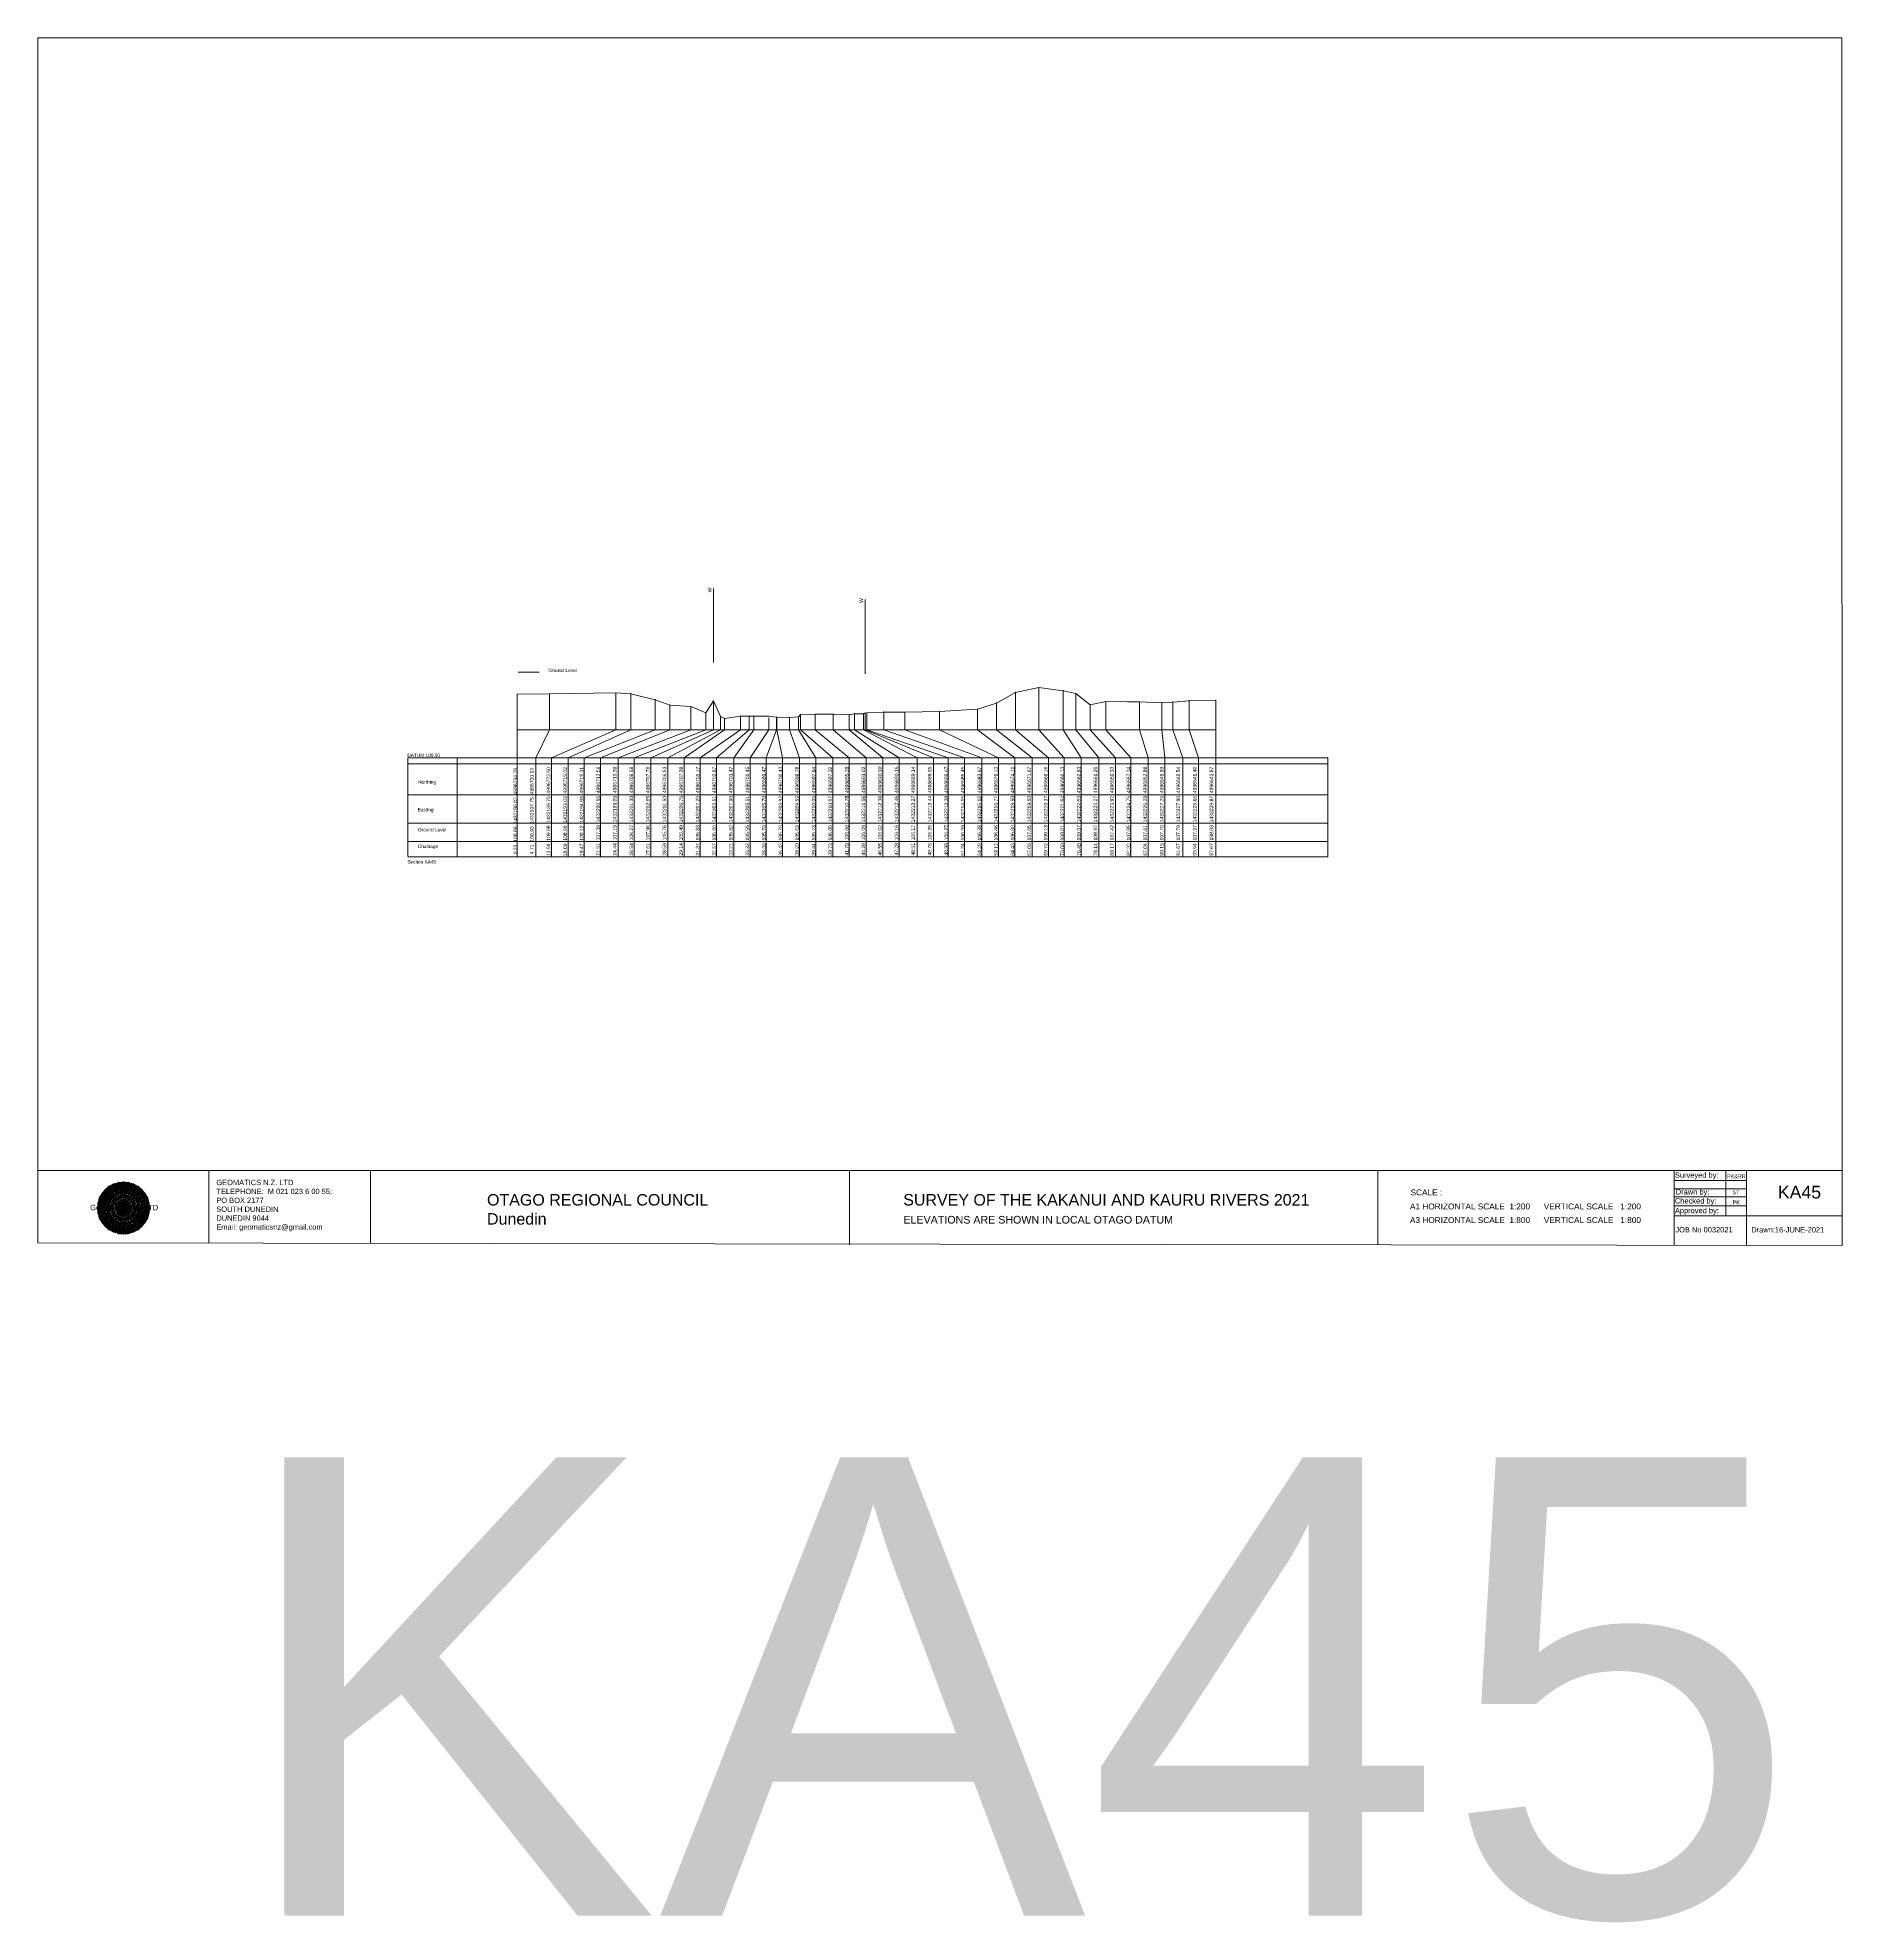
# Model space of a CAD drawing. Header units: millimetres. Extents: x -4102225 to 9709717, y -15023097 to 2258209.
# Drawn here: x 8933310 to 9185087, y -62503 to 200506 of the extents above; entities that cross this region are included whole.
import ezdxf

# ---------------------------------------------------------------- set-up
doc = ezdxf.new("R2010")
doc.units = ezdxf.units.MM
doc.header["$PDMODE"] = 35
doc.header["$PDSIZE"] = 20
doc.layers.get('0').update_dxf_attribs({"lineweight": 0})
doc.layers.add('geo', color=7, linetype='Continuous', lineweight=0)
doc.styles.get("Standard").update_dxf_attribs({"font": 'arial.ttf'})

# ---------------------------------------------------------------- blocks, each defined once
blk = doc.blocks.new('Geomatics_Circle_SPT')
at = {"layer": 'geo', "color": 2, "linetype": 'Continuous', "lineweight": 0}
for p, q in [((0, 25.2), (-25.2, 0)), ((-24.7, 4.9), (-4.9, 24.7)), ((-24.7, -4.9), (4.9, 24.7)), ((-9.7, 23.3), (-23.3, 9.6)), ((9.7, 23.3), (-23.3, -9.7)), ((-21, 14), (-14, 21)), ((-21, -14), (14, 21)), ((-14, 21), (21, -14)), ((23.3, -9.7), (-9.7, 23.3)), ((-4.9, 24.7), (24.7, -4.9)), ((25.2, 0), (0, 25.2)), ((4.9, 24.7), (24.7, 4.9)), ((23.3, 9.7), (9.7, 23.3)), ((14, 21), (21, 14)), ((4.9, -24.7), (-24.7, 4.9)), ((-24.7, 0), (0, -24.7)), ((-23.3, 9.7), (9.7, -23.3)), ((14, -21), (-21, 14)), ((0, 0), (-17.8, 17.8)), ((0, 0), (-17.8, -17.8)), ((21, 14), (-14, -21)), ((-9.7, -23.3), (23.3, 9.7)), ((24.7, 4.9), (-4.9, -24.7)), ((0, 0), (17.8, 17.8)), ((0, 0), (17.8, -17.8)), ((0, -24.8), (25.2, 0)), ((17.8, 18.1), (17.8, 18.1)), ((-4.9, -24.7), (-24.7, -4.9)), ((-23.3, -9.7), (-9.7, -23.3)), ((-14, -21), (-21, -14)), ((-17.8, -17.8), (-17.8, -17.8)), ((24.7, -4.9), (4.9, -24.7)), ((9.7, -23.3), (23.3, -9.7)), ((21, -14), (14, -21)), ((18.1, -17.8), (18.1, -17.8)), ((4.9, -24.7), (4.9, -24.7))]:
    blk.add_line(p, q, dxfattribs=at)
at = {"layer": 'geo', "color": 1, "linetype": 'Continuous', "lineweight": 0}
for p, q in [((-25.2, 0), (9.7, 23.3)), ((-25.2, 0), (-9.6, 23.3)), ((-4.9, 24.8), (-24.7, -4.9)), ((4.9, 24.7), (-24.7, 4.9)), ((14, 21), (-24.7, -4.9)), ((-14, 21), (-24.7, 4.9)), ((-23.3, 9.7), (0, 25.2)), ((-23.3, -9.6), (0, 25.2)), ((4.9, 24.8), (-21, -14)), ((-4.9, 24.7), (-21, 14)), ((14, 21), (-21, 14)), ((-14, 21), (-21, -14)), ((-17.8, 17.8), (9.7, 23.3)), ((-17.8, 17.8), (-9.6, 23.3)), ((-17.8, -17.8), (9.7, 23.3)), ((-17.8, -17.8), (-9.7, 23.3)), ((4.9, 24.7), (-14, 21)), ((-4.9, 24.7), (-14, -20.9)), ((0, 0), (-14, 21)), ((-14, 21), (-4.9, -24.7)), ((-14, 21), (-14, 21)), ((24.7, -4.9), (-14, 21)), ((21, 14), (-14, 21)), ((-9.8, 23.1), (-9.8, 23.1)), ((-9.7, 23.3), (0, 25.2)), ((-9.7, 23.3), (0, -25.2)), ((-9.7, -23.3), (0, 25.2)), ((-9.6, 23.3), (17.8, -17.8)), ((-9.6, 23.3), (25.2, 0)), ((-9.6, 23.3), (17.8, 17.8)), ((0, 0), (-4.9, 24.7)), ((-4.9, 24.7), (-4.9, 24.7)), ((21, -14), (-4.9, 24.7)), ((24.8, 4.9), (-4.9, 24.7)), ((14, 21), (-4.9, 24.7)), ((-0.2, 25.1), (-0.2, 25.1)), ((0, 25.2), (9.7, -23.3)), ((0, 25.2), (23.3, -9.7)), ((0, 25.2), (23.3, 9.7)), ((0, 25.2), (9.7, 23.3)), ((0, 0), (4.9, 24.7)), ((0, -25.2), (9.7, 23.3)), ((0, 0), (14, 21)), ((21, 14), (4.9, 24.8)), ((14, -21), (4.9, 24.7)), ((24.7, -4.9), (4.9, 24.7)), ((4.9, 24.7), (4.9, 24.7)), ((4.9, -24.7), (14, 21)), ((9.4, 23.3), (9.4, 23.3)), ((9.7, 23.3), (17.8, -17.8)), ((9.7, 23.3), (25.2, 0)), ((9.7, 23.3), (17.8, 17.9)), ((21, -14), (14, 21)), ((24.7, 4.9), (14, 21)), ((14, 21), (14, 21)), ((-25.2, 0), (23.3, 9.7)), ((-25.2, 0), (-23.3, 9.7)), ((-23.3, -9.7), (-25.2, 0)), ((-9.6, -23.3), (-25.2, 0)), ((9.7, -23.3), (-25.2, 0)), ((21, 14), (-24.7, 4.9)), ((-21, 14), (-24.7, -4.9)), ((0, 0), (-24.7, 4.9)), ((-24.7, 4.9), (-21, -14)), ((-24.7, 4.9), (-4.9, -24.7)), ((-24.7, 4.9), (14, -21)), ((-24.7, 4.9), (-24.7, 4.9)), ((0, 0), (-24.7, -4.9)), ((-23.3, -9.6), (17.8, 17.8)), ((-23.3, 9.7), (-17.8, 17.9)), ((-23.3, -9.6), (-17.8, 17.9)), ((-23.3, 9.7), (17.8, 17.8)), ((-17.8, -17.8), (-23.3, 9.7)), ((0, -25.2), (-23.3, 9.7)), ((-23.3, 9.7), (17.8, -17.8)), ((-23.3, 9.7), (25.2, 0)), ((-23.3, 9.4), (-23.3, 9.4)), ((-23.3, -9.7), (25.2, 0)), ((0, 0), (-21, 14)), ((-21, 14), (-14, -21)), ((-21, 14), (4.9, -24.7)), ((-21, 14), (-21, 14)), ((24.7, 4.9), (-21, 14)), ((0, 0), (-21, -14)), ((-17.9, 17.6), (-17.9, 17.6)), ((-9.7, -23.3), (-17.8, 17.8)), ((-17.8, 17.8), (9.7, -23.3)), ((-17.8, 17.8), (23.3, -9.6)), ((-17.8, 17.8), (23.3, 9.7)), ((-17.8, -17.8), (23.3, 9.7)), ((-14, -21), (24.7, 4.9)), ((0, 0), (-14, -21)), ((-9.6, -23.3), (17.8, 17.9)), ((25.2, 0), (-9.6, -23.3)), ((-4.9, -24.7), (21, 14)), ((0, 0), (-4.9, -24.7)), ((0, 0), (21, 14)), ((23.3, 9.7), (0, -25.2)), ((0, 0), (24.8, 4.9)), ((0, 0), (4.9, -24.7)), ((0, 0), (14, -21)), ((0, 0), (21, -14)), ((0, 0), (24.8, -4.9)), ((4.9, -24.7), (24.7, 4.9)), ((17.8, 17.8), (9.7, -23.3)), ((25.2, 0), (9.7, -23.3)), ((14, -21), (21, 14)), ((17.6, 17.9), (17.6, 17.9)), ((17.8, 17.8), (23.3, -9.7)), ((17.8, 17.8), (23.3, 9.7)), ((23.3, 9.7), (17.8, -17.8)), ((24.7, -4.9), (21, 14)), ((21, 14), (21, 14)), ((21, -14), (24.7, 4.9)), ((23.1, 9.8), (23.1, 9.8)), ((23.3, 9.7), (25.2, 0)), ((25.2, 0), (23.3, -9.6)), ((24.7, 4.9), (24.7, 4.9)), ((25.1, 0.2), (25.1, 0.2)), ((-25.2, 0), (23.3, -9.7)), ((-25.1, -0.2), (-25.1, -0.2)), ((-24.7, -4.9), (-24.7, -4.9)), ((-24.7, -4.9), (-14, -21)), ((-24.7, -4.9), (4.9, -24.7)), ((-24.7, -4.9), (21, -14)), ((-17.8, -17.8), (-23.3, -9.7)), ((0, -25.2), (-23.3, -9.6)), ((17.8, -17.8), (-23.3, -9.6)), ((-23.1, -9.8), (-23.1, -9.8)), ((-21, -14), (24.7, -4.9)), ((-21, -14), (-21, -14)), ((-21, -14), (-4.9, -24.7)), ((-21, -14), (14, -21)), ((23.3, -9.7), (-17.8, -17.8)), ((-9.6, -23.3), (-17.8, -17.8)), ((9.7, -23.3), (-17.8, -17.8)), ((-17.6, -17.9), (-17.6, -17.9)), ((-14, -21), (21, -14)), ((17.8, -17.8), (-9.7, -23.3)), ((-4.9, -24.7), (24.7, -4.9)), ((23.3, -9.6), (0, -25.2)), ((4.9, -24.7), (21, -14)), ((17.8, -17.8), (9.7, -23.3)), ((14, -21), (24.7, -4.9)), ((23.3, -9.6), (17.8, -17.8)), ((17.9, -17.6), (17.9, -17.6)), ((21, -14), (21, -14)), ((23.3, -9.4), (23.3, -9.4)), ((24.7, -4.9), (24.7, -4.9)), ((-14, -21), (-14, -21)), ((-14, -21), (4.9, -24.7)), ((0, -25.2), (-9.7, -23.3)), ((-9.4, -23.3), (-9.4, -23.3)), ((-4.9, -24.7), (14, -21)), ((-4.9, -24.7), (-4.9, -24.7)), ((9.7, -23.3), (0, -25.2)), ((0.2, -25.1), (0.2, -25.1)), ((4.9, -24.7), (4.9, -24.7)), ((9.8, -23.1), (9.8, -23.1)), ((14, -21), (14, -21))]:
    blk.add_line(p, q, dxfattribs=at)
at = {"layer": 'geo', "color": 114, "linetype": 'Continuous', "lineweight": 0}
for p, q in [((-24.7, 4.9), (14, 21)), ((9.7, 23.3), (-23.3, 9.7)), ((-20.9, 14), (4.9, 24.7)), ((0, 25.2), (-17.8, 17.8)), ((-14, 21), (-4.9, 24.7)), ((4.9, -24.7), (-14, 21)), ((0, 0), (-9.7, 23.3)), ((-4.9, 24.7), (14, -21)), ((17.8, -17.8), (0, 25.2)), ((0, 0), (9.7, 23.3)), ((4.9, 24.7), (21, -14)), ((23.3, -9.7), (9.7, 23.3)), ((14, 21), (24.7, -4.9)), ((17.9, 17.8), (-25.2, 0)), ((-24.7, -4.9), (21, 14)), ((-14, -21), (-24.7, 4.9)), ((0, 0), (-23.3, 9.7)), ((-23.3, 9.7), (-9.7, -23.3)), ((0, 0), (-23.3, -9.7)), ((-4.9, -24.7), (-21, 14)), ((24.8, 4.9), (-20.9, -14)), ((-17.8, 17.8), (0, -25.2)), ((0, 0), (-9.7, -23.3)), ((0, 0), (23.3, 9.7)), ((0, 0), (9.7, -23.3)), ((0, 0), (23.3, -9.7)), ((25.2, 0), (17.8, 17.8)), ((21, 14), (24.7, 4.9)), ((-25.2, 0), (-17.8, -17.8)), ((-21, -14), (-24.7, -4.9)), ((-17.8, -17.8), (25.2, 0)), ((24.8, -4.9), (-14, -21)), ((-9.6, -23.3), (23.3, -9.7)), ((21, -14), (-4.9, -24.8)), ((0, -25.2), (17.9, -17.8)), ((14, -21), (4.9, -24.8))]:
    blk.add_line(p, q, dxfattribs=at)
at = {"layer": 'geo', "color": 250, "linetype": 'Continuous', "lineweight": 0}
for p, q in [((-14, 21), (-14, 21)), ((14, 21), (-14, 21)), ((-14, 20.9), (-14, -21)), ((-9.7, 23.3), (9.7, 23.3)), ((-9.7, -23.3), (-9.7, 23.3)), ((-4.9, 24.7), (4.9, 24.7)), ((-4.9, 24.7), (-4.9, -24.7)), ((0, 0), (0, 25.2)), ((4.9, 24.7), (4.9, -24.7)), ((9.7, -23.3), (9.7, 23.3)), ((14, 21), (14, -21)), ((0, 0), (-25.2, 0)), ((24.7, 4.9), (-24.7, 4.9)), ((-24.7, 4.9), (-24.7, -4.9)), ((-23.3, 9.7), (23.3, 9.7)), ((-23.3, 9.7), (-23.3, 9.7)), ((-23.3, -9.7), (-23.3, 9.7)), ((21, 14), (-21, 14)), ((-21, 14), (-21, -14)), ((-17.8, 17.8), (17.8, 17.8)), ((-17.8, -17.8), (-17.8, 17.8)), ((0, 0), (0, -25.2)), ((0, 0), (25.2, 0)), ((17.8, -17.8), (17.8, 17.8)), ((21, 14), (21, 14)), ((21, -14), (21, 14)), ((23.3, 9.7), (23.3, -9.7)), ((24.7, 4.9), (24.7, 4.9)), ((24.7, -4.9), (24.7, 4.9)), ((-24.7, -4.9), (24.7, -4.9)), ((23.3, -9.7), (-23.3, -9.7)), ((-21, -14), (21, -14)), ((17.8, -17.8), (-17.8, -17.8)), ((-14, -21), (14, -21)), ((9.7, -23.3), (-9.7, -23.3)), ((-4.9, -24.7), (4.9, -24.7))]:
    blk.add_line(p, q, dxfattribs=at)
blk = doc.blocks.new('GeomaticsNZ TITLE BLOCK')
at = {"color": 7, "linetype": 'Continuous', "lineweight": 0}
for p, q in [((0, 94.9), (0, 1579.2)), ((0, 1579.2), (2363.4, 1579.2)), ((2363.4, 1579.2), (2364, 94.9)), ((2364, 94.9), (0, 94.9)), ((0, 94.9), (0, 0)), ((15.9, 94.9), (2364, 94.9)), ((224.3, 95.2), (224.3, -0.3)), ((2364, 94.9), (382.6, 94.9)), ((435.8, 95.2), (435.8, -0.7)), ((1063.4, 94.9), (1063.4, -2.4)), ((1755.4, 94.9), (1755.4, -2.6)), ((2143.9, 94.9), (2143.7, -3)), ((2143.9, 81.9), (2238.6, 81.7)), ((2211.5, 94.9), (2211.5, 36.1)), ((2238.6, 94.8), (2238.6, -3.2)), ((2364, -3.5), (2364, 94.9)), ((2143.6, 60.4), (2238.6, 60.4)), ((2143.9, 71), (2238.6, 71)), ((2143.8, 48.6), (2238.6, 48.6)), ((2143.8, 35.4), (2364, 35.3)), ((0, 0), (2364, -3.5))]:
    blk.add_line(p, q, dxfattribs=at)
at = {"color": 7, "linetype": 'Continuous', "lineweight": 0, "xscale": 1.36, "yscale": 1.36, "zscale": 1.36}
blk.add_blockref('Geomatics_Circle_SPT', (112.4, 45.7), dxfattribs=at)
at = {"color": 7, "linetype": 'Continuous', "lineweight": 0}
for s, p in [('PK&RR', (2213.2, 84.8)), ('ST', (2220.3, 63.6)), ('PK', (2220.4, 50.6))]:
    blk.add_text(s, height=5, dxfattribs=at).set_placement(p)
at = {"color": 7, "linetype": 'Continuous', "lineweight": 0, "attachment_point": 1}
for s, width, heights, insert, char_height in [('{\\C256;GEOMATICS N.Z. LTD                   \\PTELEPHONE:  M 021 023 6 00 55;\\PPO BOX 2177\\PSOUTH DUNEDIN\\PDUNEDIN 9044\\PEmail: geomaticsnz@gmail.com}', 3535.727, [94.7], (234, 82.7), 7), ('{\\C256;Surveyed by:}', 3535.727, [0], (2144.7, 92.4), 7), ('{\\C256;Geomatics N.Z. LTD                   }', 125.079, [15.8], (68.8, 49.9), 7), ('{\\C256;OTAGO REGIONAL COUNCIL\\PDunedin}', 3535.727, [0], (588.6, 64), 15), ('{\\C256;SURVEY OF THE KAKANUI AND KAURU RIVERS 2021}', 3535.727, [0], (1133.8, 64), 15), ('{\\C256;Checked by:}', 3535.727, [0], (2144.7, 58.6), 7), ('{\\C256;Drawn by:}', 3535.727, [0], (2145.8, 70.4), 7), ('{\\C256;ELEVATIONS ARE SHOWN IN LOCAL OTAGO DATUM}', 3535.727, [0], (1134.1, 35.4), 10), ('{\\C256;Approved by:}', 3535.727, [0], (2144.7, 45.9), 7), ('{\\C256;JOB No 0032021}', 3535.727, [0], (2145.3, 20.8), 7), ('{\\C256;Drawn:16-JUNE-2021}', 3535.727, [0], (2244.7, 20.7), 7)]:
    blk.add_mtext_dynamic_manual_height_columns(s, width=width, gutter_width=159, heights=heights, dxfattribs=dict(at, insert=insert, char_height=char_height))

msp = doc.modelspace()

# ---------------------------------------------------------------- linework, layer by layer
at = {"lineweight": 0}
for p, q in [((9027611.497, 113287.219), (9027611.497, 123645.857)), ((9048749.895, 111720.886), (9048749.895, 122079.524)), ((8984950.935, 100000), (8984950.935, 86302.518)), ((8984950.935, 100000), (9113326.062, 100000)), ((8991853.277, 100000), (8991853.277, 86175.74)), ((8984950.935, 99153.568), (9113326.062, 99153.568)), ((8984950.935, 94830.946), (9113326.062, 94830.946)), ((8984950.935, 90885.991), (9113326.062, 90885.991)), ((8984950.935, 88325.82), (9113326.062, 88325.82)), ((8984950.935, 86175.74), (9113326.062, 86175.74))]:
    msp.add_line(p, q, dxfattribs=at)
at = {"color": 1, "lineweight": 0}
msp.add_line((9000359.651, 111972.911), (9003266.382, 111972.911), dxfattribs=at)
for p, q in [((9000226.385, 108885), (9000226.385, 86175.74)), ((9004712.712, 108925), (9004712.712, 103901.562)), ((9013984.841, 109075), (9013984.841, 103901.562)), ((9016086.642, 108925), (9016086.642, 103901.562)), ((9019465.719, 108115), (9019465.719, 103901.562)), ((9069716.389, 109128), (9069716.389, 103901.562)), ((9072997.994, 109808), (9072997.994, 103901.562)), ((9076403.682, 109368), (9076403.682, 103901.562)), ((9078141.189, 108968), (9078141.189, 103901.562)), ((9082321.547, 107849), (9082321.547, 103901.562)), ((9093939.12, 107969), (9093939.12, 103901.562)), ((9097670.164, 108029), (9097670.164, 86175.74)), ((9021508.627, 107376), (9021508.627, 103901.562)), ((9024435.03, 107186), (9024435.03, 103901.562)), ((9026540.495, 106266), (9026540.495, 103901.562)), ((9028594.06, 105756), (9028594.06, 103901.562)), ((9029143.535, 105486), (9029143.535, 103901.562)), ((9031373.954, 105826), (9031373.954, 103901.562)), ((9032572.014, 105796), (9032572.014, 103901.562)), ((9033210.568, 105816), (9033210.568, 103901.562)), ((9035317.817, 105546), (9035317.817, 103901.562)), ((9036386.456, 105696), (9036386.456, 103901.562)), ((9036416.343, 105696), (9036416.343, 103901.562)), ((9038195.764, 105627), (9038195.764, 103901.562)), ((9039437.918, 105727), (9039437.918, 103901.562)), ((9039732.019, 106047), (9039732.019, 103901.562)), ((9041788.426, 106077), (9041788.426, 103901.562)), ((9044279.185, 106087), (9044279.185, 103901.562)), ((9046548.188, 106017), (9046548.188, 103901.562)), ((9047278.638, 106157), (9047278.638, 103901.562)), ((9048512.98, 106167), (9048512.98, 103901.562)), ((9048992.208, 106267), (9048992.208, 103901.562)), ((9051341.684, 106387), (9051341.684, 103901.562)), ((9054285.819, 106377), (9054285.819, 103901.562)), ((9059116.357, 106458), (9059116.357, 103901.562)), ((9064425.461, 106798), (9064425.461, 103901.562)), ((9067060.163, 107648), (9067060.163, 103901.562)), ((9080167.765, 107419), (9080167.765, 103901.562)), ((9087035.929, 107809), (9087035.929, 103901.562)), ((9090153.55, 107699), (9090153.55, 103901.562)), ((9091668.228, 107789), (9091668.228, 103901.562)), ((9000226.385, 103901.562), (9097670.164, 103901.562)), ((9002813.554, 86175.74), (9002813.554, 100000)), ((9004995.642, 86175.74), (9004995.642, 100000)), ((9007301.671, 86175.74), (9007301.671, 100000)), ((9009572.22, 86175.74), (9009572.22, 100000)), ((9011819.721, 86175.74), (9011819.721, 100000)), ((9014298.849, 86175.74), (9014298.849, 100000)), ((9016523.111, 86175.74), (9016523.111, 100000)), ((9018840.043, 86175.74), (9018840.043, 100000)), ((9021226.501, 86175.74), (9021226.501, 100000)), ((9023519.046, 86175.74), (9023519.046, 100000)), ((9025758.418, 86175.74), (9025758.418, 100000)), ((9028015.77, 86175.74), (9028015.77, 100000)), ((9030449.088, 86175.74), (9030449.088, 100000)), ((9032733.696, 86175.74), (9032733.696, 100000)), ((9034953.081, 86175.74), (9034953.081, 100000)), ((9037219.422, 86175.74), (9037219.422, 100000)), ((9039602.915, 86175.74), (9039602.915, 100000)), ((9041888.766, 86175.74), (9041888.766, 100000)), ((9044242.038, 86175.74), (9044242.038, 100000)), ((9046513.926, 86175.74), (9046513.926, 100000)), ((9048876.763, 86175.74), (9048876.763, 100000)), ((9051212.917, 86175.74), (9051212.917, 100000)), ((9053491.882, 86175.74), (9053491.882, 100000)), ((9056023.13, 86175.74), (9056023.13, 100000)), ((9058280.195, 86175.74), (9058280.195, 100000)), ((9060331.646, 86175.74), (9060331.646, 100000)), ((9062613.575, 86175.74), (9062613.575, 100000)), ((9065024.229, 86175.74), (9065024.229, 100000)), ((9067361.339, 86175.74), (9067361.339, 100000)), ((9069624.812, 86175.74), (9069624.812, 100000)), ((9072072.38, 86175.74), (9072072.38, 100000)), ((9074335.852, 86175.74), (9074335.852, 100000)), ((9076524.443, 86175.74), (9076524.443, 100000)), ((9078904.493, 86175.74), (9078904.493, 100000)), ((9081342.88, 86175.74), (9081342.88, 100000)), ((9083687.45, 86175.74), (9083687.45, 100000)), ((9085844.386, 86175.74), (9085844.386, 100000)), ((9088220.228, 86175.74), (9088220.228, 100000)), ((9090564.798, 86175.74), (9090564.798, 100000)), ((9093065.635, 86175.74), (9093065.635, 100000)), ((9095285.115, 86175.74), (9095285.115, 100000)), ((9113326.062, 100000), (9113326.062, 86175.74))]:
    msp.add_line(p, q)
at = {"linetype": 'Continuous', "lineweight": 0}
for p, q in [((9027611.497, 107960), (9027611.497, 103901.562)), ((9004712.712, 103901.562), (9002813.554, 100000)), ((9013984.841, 103901.562), (9004995.642, 100000)), ((9016086.642, 103901.562), (9007301.671, 100000)), ((9019465.719, 103901.562), (9009572.22, 100000)), ((9021508.627, 103901.562), (9011819.721, 100000)), ((9024435.03, 103901.562), (9014298.849, 100000)), ((9026540.495, 103901.562), (9016523.111, 100000)), ((9027611.497, 103901.562), (9018840.043, 100000)), ((9028594.06, 103901.562), (9021226.501, 100000)), ((9029143.535, 103901.562), (9023519.046, 100000)), ((9031373.954, 103901.562), (9025758.418, 100000)), ((9032572.014, 103901.562), (9028015.77, 100000)), ((9033210.568, 103901.562), (9030449.088, 100000)), ((9035317.817, 103901.562), (9032733.696, 100000)), ((9036386.456, 103901.562), (9034953.081, 100000)), ((9036416.343, 103901.562), (9037219.422, 100000)), ((9038195.764, 103901.562), (9039602.915, 100000)), ((9039437.918, 103901.562), (9041888.766, 100000)), ((9039732.019, 103901.562), (9044242.038, 100000)), ((9041788.426, 103901.562), (9046513.926, 100000)), ((9044279.185, 103901.562), (9048876.763, 100000)), ((9046548.188, 103901.562), (9051212.917, 100000)), ((9047278.638, 103901.562), (9053491.882, 100000)), ((9048512.98, 103901.562), (9056023.13, 100000)), ((9048749.895, 103901.562), (9058280.195, 100000)), ((9048992.208, 103901.562), (9060331.646, 100000)), ((9051341.684, 103901.562), (9062613.575, 100000)), ((9054285.819, 103901.562), (9065024.229, 100000)), ((9059116.357, 103901.562), (9067361.339, 100000)), ((9064425.461, 103901.562), (9069624.812, 100000)), ((9067060.163, 103901.562), (9072072.38, 100000)), ((9069716.389, 103901.562), (9074335.852, 100000)), ((9072997.994, 103901.562), (9076524.443, 100000)), ((9076403.682, 103901.562), (9078904.493, 100000)), ((9078141.189, 103901.562), (9081342.88, 100000)), ((9080167.765, 103901.562), (9083687.45, 100000)), ((9082321.547, 103901.562), (9085844.386, 100000)), ((9087035.929, 103901.562), (9088220.228, 100000)), ((9090153.55, 103901.562), (9090564.798, 100000)), ((9091668.228, 103901.562), (9093065.635, 100000)), ((9093939.12, 103901.562), (9095285.115, 100000))]:
    msp.add_line(p, q, dxfattribs=at)
at = {"color": 4}
msp.add_line((9048749.895, 106257), (9048749.895, 103901.562), dxfattribs=at)
at = {"color": 1, "linetype": 'Continuous', "lineweight": 0}
msp.add_lwpolyline([(9000226.385, 108885), (9004712.712, 108925), (9013984.841, 109075), (9016086.642, 108925), (9019465.719, 108115), (9021508.627, 107376), (9024435.03, 107186), (9026540.495, 106266), (9027611.497, 107960), (9028594.06, 105756), (9029143.535, 105486), (9031373.954, 105826), (9032572.014, 105826), (9033210.568, 105816), (9035317.817, 105816), (9036386.456, 105696), (9036416.343, 105696), (9038195.764, 105627), (9038195.764, 105627), (9039437.918, 105727), (9039732.019, 106047), (9041788.426, 106077), (9044279.185, 106087), (9046548.188, 106017), (9047278.638, 106157), (9048512.98, 106167), (9048749.895, 106257), (9048992.208, 106267), (9051341.684, 106387), (9054285.819, 106377), (9059116.357, 106458), (9064425.461, 106798), (9067060.163, 107648), (9069716.389, 109128), (9072997.994, 109808), (9076403.682, 109368), (9078141.189, 108968), (9080167.765, 107419), (9082321.547, 107849), (9087035.929, 107809), (9085359.396, 107809), (9087035.929, 107809), (9090153.55, 107699), (9091668.228, 107789), (9093939.12, 107969), (9097670.164, 108029)], dxfattribs=at)
at = {"color": 7}
for p in [(9000226.385, 108885), (9004712.712, 108925), (9013984.841, 109075), (9016086.642, 108955), (9019465.719, 108115), (9027611.497, 107960), (9069716.389, 109128), (9072997.994, 109808), (9076403.682, 109368), (9078141.189, 108968), (9082321.547, 107849), (9093939.12, 107969), (9097670.164, 108029), (9021508.627, 107376), (9024435.03, 107186), (9026540.495, 106266), (9028594.06, 105756), (9029143.535, 105486), (9031373.954, 105826), (9032572.014, 105796), (9033210.568, 105816), (9035317.817, 105546), (9036386.456, 105696), (9036416.343, 105696), (9038195.764, 105627), (9039437.918, 105727), (9039732.019, 106047), (9041788.426, 106077), (9044279.185, 106087), (9046548.188, 106017), (9047278.638, 106157), (9048512.98, 106167), (9048749.895, 106257), (9048992.208, 106267), (9051341.684, 106387), (9054285.819, 106377), (9059116.357, 106458), (9064425.461, 106798), (9067060.163, 107648), (9080167.765, 107419), (9087035.929, 107809), (9090153.55, 107699), (9091668.228, 107789)]:
    msp.add_point(p, dxfattribs=at)
at = {"color": 7, "lineweight": 0}
msp.add_point((8984950.935, 100000), dxfattribs=at)
msp.add_point((8984950.935, 100000), dxfattribs=at)

# ---------------------------------------------------------------- block references
at = {"color": 7, "lineweight": 0, "xscale": 106.5053773992074, "yscale": 106.5053773992074, "zscale": 106.5053773992074}
msp.add_blockref('GeomaticsNZ TITLE BLOCK', (8933309.765, 32308.825), dxfattribs=at)

# ---------------------------------------------------------------- texts
at = {"lineweight": 0}
for s, height, p in [('Ground Level', 473.07414, (9004551.982, 111972.911)), ('DATUM 100.00', 473.07414, (8984883.998, 100135.982)), ('Northing', 473.0741, (8986395.002, 96387.343)), ('Easting', 473.0741, (8986326.119, 92527.941)), ('Ground Level', 473.07414, (8986343.222, 89738.63)), ('Chainage', 473.0741, (8986345.48, 87414.494)), ('Section KA45', 473.07414, (8984883.988, 85257.825))]:
    msp.add_text(s, height=height, dxfattribs=at).set_placement(p)
for s, p in [('  0.23  108.89  1432196.82  4996734.79', (9000197.827, 86146.75)), ('  4.71  108.93  1432197.75  4996730.13', (9002510.171, 86166.872)), (' 13.98  109.08  1432189.78  4996722.50', (9004822.514, 86099.683)), (' 16.09  108.96  1432193.03  4996719.02', (9007134.858, 86099.683)), (' 19.47  108.12  1432194.93  4996715.31', (9009447.202, 86099.683)), (' 21.51  107.38  1432200.56  4996713.56', (9011759.545, 86155.276)), (' 24.44  107.19  1432199.05  4996710.39', (9014071.889, 86155.276)), (' 26.54  106.27  1432201.30  4996708.58', (9016384.232, 86155.276)), (' 27.61  107.96  1432202.65  4996707.76', (9018696.576, 86155.276)), (' 28.59  105.76  1432201.50  4996706.53', (9021008.92, 86155.276)), (' 29.14  105.49  1432206.75  4996707.38', (9023321.263, 86155.276)), (' 31.37  105.83  1432207.20  4996705.17', (9025633.607, 86146.409)), (' 32.57  105.80  1432203.51  4996702.87', (9027945.95, 86146.409)), (' 33.21  105.82  1432207.90  4996703.47', (9030258.294, 86146.409)), (' 35.32  105.55  1432208.51  4996701.45', (9032570.638, 86146.409)), (' 36.39  105.70  1432205.70  4996699.47', (9034882.981, 86146.409)), (' 36.42  105.70  1432208.92  4996700.43', (9037195.325, 86146.409)), (' 38.20  105.63  1432209.59  4996698.78', (9039507.668, 86146.409)), (' 39.44  105.73  1432210.09  4996697.64', (9041820.012, 86146.409)), (' 39.73  106.05  1432210.07  4996697.32', (9044132.356, 86146.409)), (' 41.79  106.08  1432210.78  4996695.39', (9046444.699, 86166.872)), (' 44.28  106.09  1432211.55  4996693.02', (9048757.043, 86166.872)), (' 46.55  106.02  1432212.36  4996690.90', (9051069.386, 86166.872)), (' 47.28  106.16  1432212.46  4996690.16', (9053381.73, 86166.872)), (' 48.51  106.17  1432213.27  4996689.14', (9055694.074, 86166.872)), (' 48.75  106.26  1432213.44  4996688.95', (9058006.417, 86166.872)), (' 48.99  106.27  1432213.38  4996688.67', (9060318.761, 86166.872)), (' 51.34  106.39  1432214.15  4996686.45', (9062631.104, 86146.75)), (' 54.29  106.38  1432215.12  4996683.67', (9064943.448, 86146.75)), (' 59.12  106.46  1432216.77  4996679.13', (9067255.792, 86146.75)), (' 64.43  106.80  1432218.50  4996674.11', (9069568.135, 86149.478)), (' 67.06  107.65  1432219.50  4996671.67', (9071880.479, 86149.478)), (' 69.72  109.13  1432220.37  4996669.16', (9074192.822, 86149.478)), (' 73.00  109.81  1432221.64  4996666.13', (9076505.166, 86142.657)), (' 76.40  109.37  1432222.53  4996662.83', (9078817.51, 86142.657)), (' 78.14  108.97  1432223.27  4996661.25', (9081129.853, 86142.657)), (' 80.17  107.42  1432223.92  4996659.33', (9083442.197, 86147.432)), (' 82.32  107.85  1432224.75  4996657.34', (9085754.54, 86147.432)), (' 87.04  107.81  1432226.28  4996652.88', (9088066.884, 86147.432)), (' 90.15  107.70  1432227.29  4996649.93', (9090379.228, 86146.75)), (' 91.67  107.79  1432227.90  4996648.54', (9092691.571, 86146.75)), (' 93.94  107.97  1432228.66  4996646.40', (9095003.915, 86146.75)), (' 97.67  108.03  1432229.87  4996642.87', (9097316.258, 86146.75))]:
    msp.add_text(s, height=500, rotation=90).set_placement(p)
at = {"color": 7, "lineweight": 0}
for s, height, p in [('SCALE :  ', 823.5746, (9124851.425, 38946.775)), ('KA45', 1764.8028, (9176097.592, 38516.106)), ('A1 HORIZONTAL SCALE  1:200      VERTICAL SCALE   1:200 ', 823.57462, (9124769.454, 36985.921)), ('A3 HORIZONTAL SCALE  1:800      VERTICAL SCALE   1:800', 823.57462, (9124769.454, 35082.665)), ('KA45', 63996.9987, (8960370.831, -61594.359))]:
    msp.add_text(s, height=height, dxfattribs=at).set_placement(p)
at = {"lineweight": 0, "char_height": 500, "attachment_point": 1, "rotation": 90}
for insert in [(9026823.711, 123104.02), (9047962.109, 121619.501)]:
    msp.add_mtext_dynamic_manual_height_columns('W', width=4277.92851, gutter_width=12.5, heights=[0], dxfattribs=dict(at, insert=insert))

doc.saveas('drawing.dxf')
